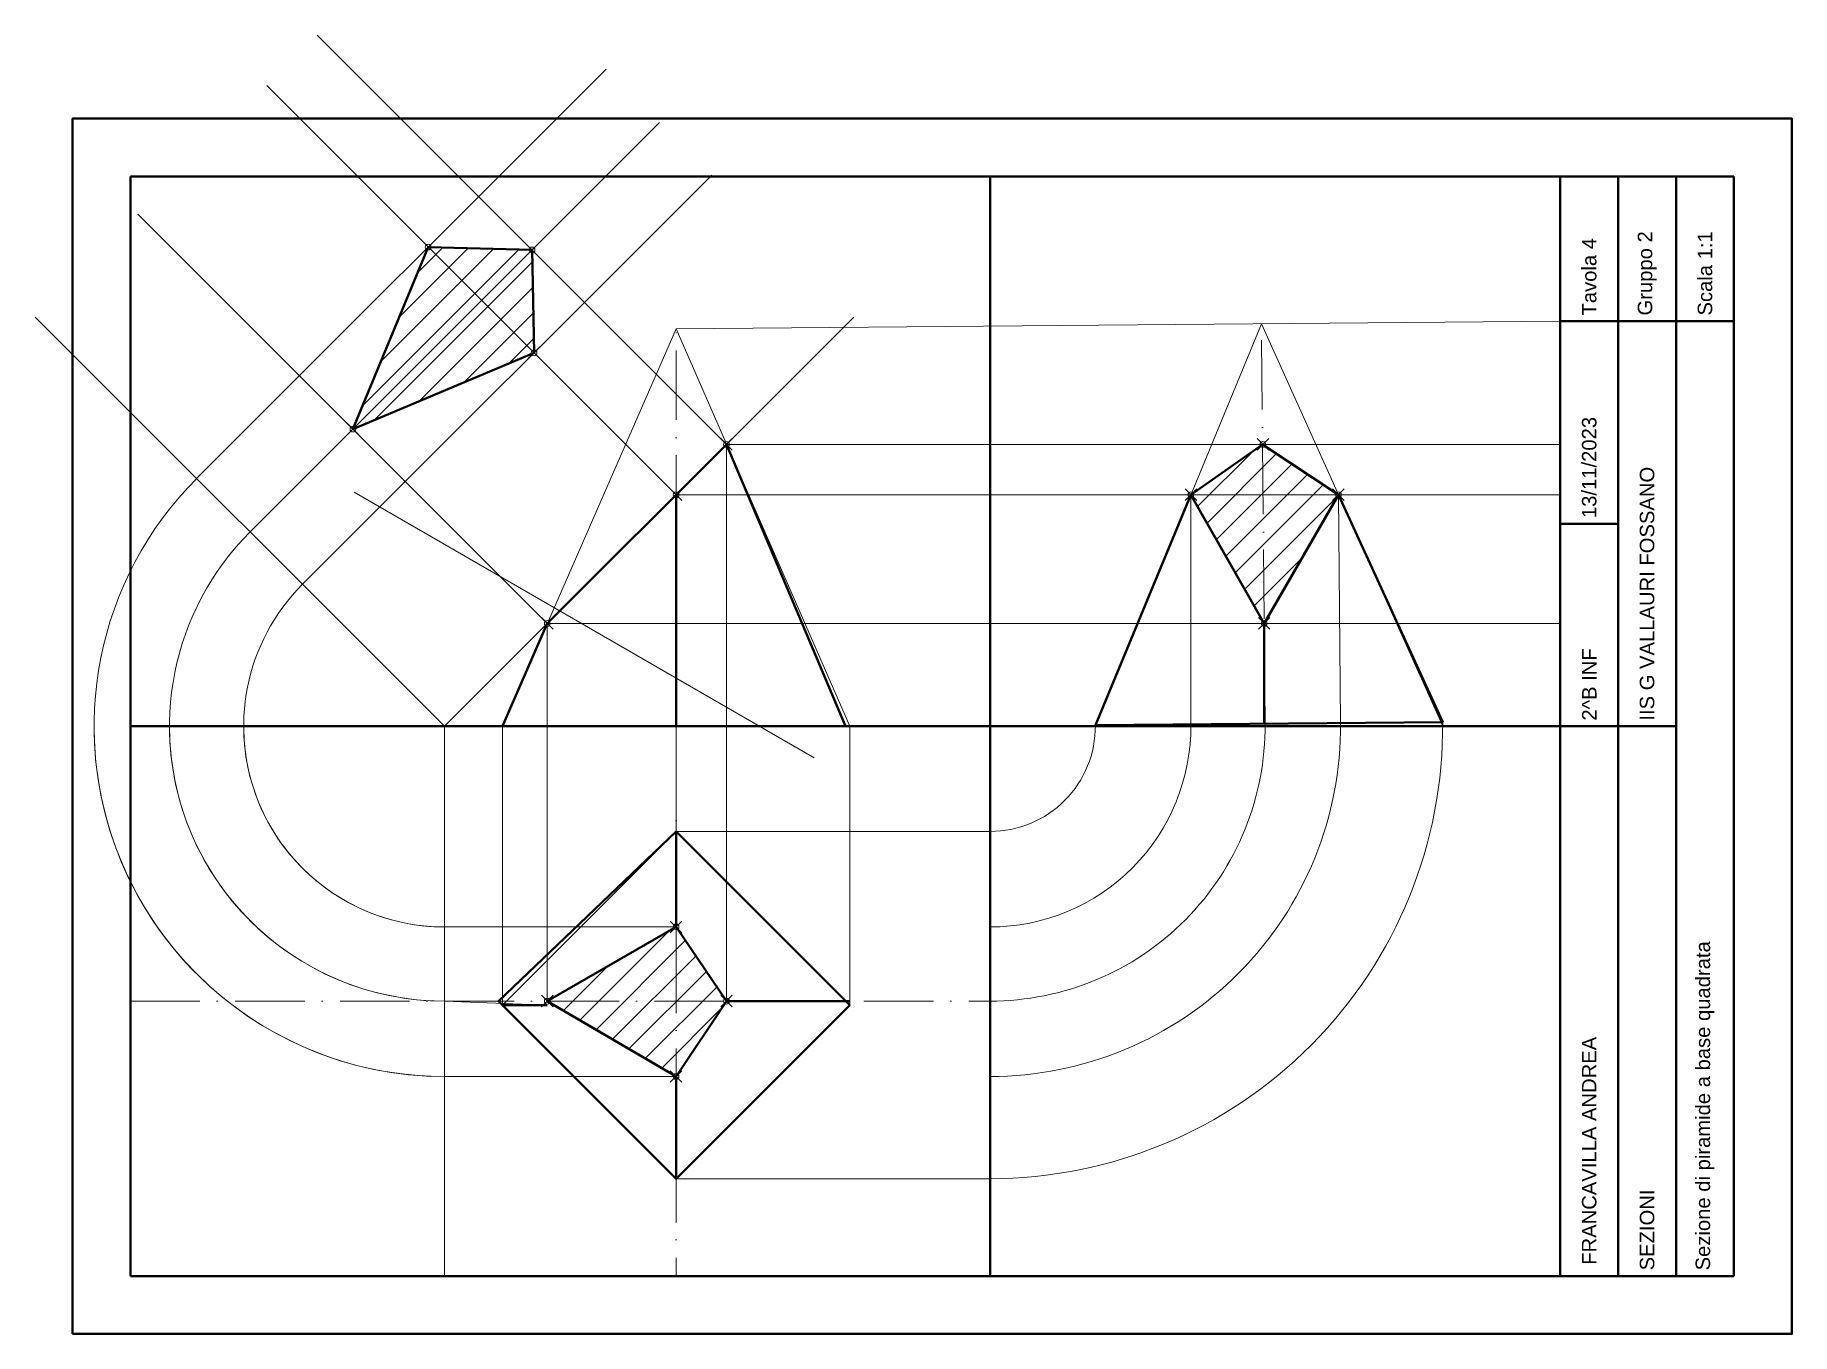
# Model space of a CAD drawing. Header units: millimetres. Extents: x -27341 to -22638, y -17500 to -16444.
# Drawn here: x -26082 to -25778.5, y -16680.2 to -16455.8 of the extents above; entities that cross this region are included whole.
import ezdxf

# ---------------------------------------------------------------- set-up
doc = ezdxf.new("R2010")
doc.units = ezdxf.units.MM
doc.header["$PDMODE"] = 35
doc.linetypes.add('ACAD_ISO10W100', pattern=[18, 12, -3, 0, -3])
for name, color, linetype, lineweight in [('Linea assi', 7, 'ACAD_ISO10W100', 13), ('Linea Campitura', 7, 'Continuous', 13), ('Linea Costruzione 1', 6, 'Continuous', 13), ('Linea Costruzione 2', 104, 'Continuous', 13), ('Linea Costruzione 3', 20, 'Continuous', 13), ('Linea Fine', 7, 'Continuous', 20), ('Linea Grossa', 7, 'Continuous', 40)]:
    doc.layers.add(name, color=color, linetype=linetype, lineweight=lineweight)
doc.styles.get("Standard").update_dxf_attribs({"font": 'arial.ttf'})

msp = doc.modelspace()

# ---------------------------------------------------------------- texts
at = {"layer": 'Linea Grossa', "char_height": 2.5, "attachment_point": 4, "rotation": 90}
for s, width, insert in [(' Gruppo 2', 95, (-25803.5, -16505.18)), (' Scala 1:1', 95, (-25793.5, -16505.18)), ('\\pxt0; Tavola 4', 95, (-25813.5, -16505.18)), (' 13/11/2023', 95, (-25813.5, -16540.18)), (' IIS G VALLAURI FOSSANO', 95, (-25803.5, -16575.18)), (' 2^ B INF', 35, (-25813.5, -16575.18)), (' Sezione di piramide a base quadrata', 164.6712, (-25793.5, -16670.18)), ('  FRANCAVILLA ANDREA', 95, (-25813.5, -16670.18)), (' SEZIONI', 95, (-25803.5, -16670.18))]:
    msp.add_mtext_dynamic_manual_height_columns(s, width=width, gutter_width=12.5, heights=[0], dxfattribs=dict(at, insert=insert))

# ---------------------------------------------------------------- hatches: boundary and pattern name
at = {"layer": 'Linea Campitura'}
h = msp.add_hatch(dxfattribs=at)
h.set_pattern_fill('ANSI31', color=256)
h.paths.add_polyline_path([(-25971.25, -16609.87), (-25993.49, -16622.68), (-25971.25, -16635.71), (-25962.54, -16622.68)])
h.paths.add_polyline_path([(-25996.13, -16492.88), (-26014.06, -16492.38), (-26027.07, -16523.83), (-25995.78, -16510.65)])
h.paths.add_polyline_path([(-25856.83, -16535.18), (-25869.94, -16526.47), (-25882.31, -16535.18), (-25869.66, -16557.41)])

# ---------------------------------------------------------------- linework, layer by layer
at = {"layer": 'Linea assi'}
for p, q in [((-25971.25, -16576.54), (-25971.25, -16506.54)), ((-25869.5, -16574.75), (-25870.12, -16505.64)), ((-26065.5, -16575.18), (-26065.5, -16670.18)), ((-26065.5, -16575.18), (-25917, -16575.18)), ((-25971.25, -16576.54), (-25971.25, -16670.18)), ((-26065.5, -16622.68), (-25917, -16622.68))]:
    msp.add_line(p, q, dxfattribs=at)
at = {"layer": 'Linea Costruzione 1'}
for p, q in [((-25971.25, -16506.54), (-25818.5, -16505.18)), ((-26001.25, -16623.36), (-26001.25, -16575.18)), ((-25941.25, -16623.36), (-25941.25, -16575.18)), ((-25971.25, -16593.36), (-25917, -16593.36)), ((-25971.25, -16653.36), (-25917, -16653.36))]:
    msp.add_line(p, q, dxfattribs=at)
at = {"layer": 'Linea Costruzione 2'}
for p, q in [((-25962.54, -16526.47), (-25962.54, -16622.68)), ((-25962.54, -16526.47), (-25917, -16526.47)), ((-25917, -16526.47), (-25818.5, -16526.47)), ((-25971.25, -16535.18), (-25971.25, -16622.68)), ((-25971.25, -16535.18), (-25917, -16535.18)), ((-25917, -16535.18), (-25818.5, -16535.18)), ((-25882.31, -16535.18), (-25882.31, -16575.18)), ((-25856.83, -16535.18), (-25856.47, -16574.64)), ((-25993.49, -16557.41), (-25993.49, -16622.68)), ((-25993.49, -16557.41), (-25917, -16557.41)), ((-25917, -16557.41), (-25818.5, -16557.41))]:
    msp.add_line(p, q, dxfattribs=at)
for radius in [60.53, 34.69]:
    msp.add_arc((-25917, -16575.18), radius, 270, 0.5123, dxfattribs=at)
for p in [(-25962.54, -16526.47), (-25869.86, -16526.49), (-25971.25, -16535.18), (-25882.31, -16535.18), (-25856.83, -16535.18), (-25993.49, -16557.41), (-25869.66, -16557.41), (-25971.25, -16609.87), (-25993.49, -16622.68), (-25962.54, -16622.68), (-25971.25, -16635.71)]:
    msp.add_point(p, dxfattribs=at)
at = {"layer": 'Linea Costruzione 3'}
for p, q in [((-25962.54, -16526.47), (-26033.25, -16455.76)), ((-26054.06, -16532.38), (-25983.34, -16461.67)), ((-25971.25, -16535.18), (-26041.96, -16464.47)), ((-26044.84, -16541.59), (-25974.13, -16470.88)), ((-26035.78, -16550.65), (-25965.07, -16479.94)), ((-25993.49, -16557.41), (-26064.2, -16486.7)), ((-26011.25, -16575.18), (-26081.96, -16504.47)), ((-25947.4, -16580.65), (-26026.88, -16534.76)), ((-25971.25, -16609.87), (-26011.25, -16609.87)), ((-25993.49, -16623.36), (-26011.25, -16622.68)), ((-25971.25, -16635.71), (-26011.25, -16635.71))]:
    msp.add_line(p, q, dxfattribs=at)
for radius, start in [(60.53, 135), (47.5, 135), (34.69, 135), (60.53, 180), (47.5, 180), (34.69, 180)]:
    msp.add_arc((-26011.25, -16575.18), radius, start, 270, dxfattribs=at)
for p in [(-26014.06, -16492.38), (-25996.13, -16492.88), (-25995.78, -16510.65), (-26027.07, -16523.83)]:
    msp.add_point(p, dxfattribs=at)
at = {"layer": 'Linea Fine'}
for p, q in [((-26011.25, -16575.18), (-25940.54, -16504.47)), ((-25971.25, -16506.54), (-26001.25, -16575.18)), ((-25971.25, -16506.54), (-25941.25, -16575.18)), ((-25870.12, -16505.64), (-25898.82, -16575.18)), ((-25870.12, -16505.64), (-25838.82, -16575.18)), ((-26001.25, -16575.18), (-26011.25, -16575.18)), ((-26011.25, -16575.18), (-26011.25, -16670.18))]:
    msp.add_line(p, q, dxfattribs=at)
msp.add_lwpolyline([(-26001.25, -16623.36), (-25971.25, -16653.36), (-25941.25, -16623.36), (-25971.25, -16593.36)], close=True, dxfattribs=at)
for radius in [78.18, 47.5, 18.18]:
    msp.add_arc((-25917, -16575.18), radius, 270, 0.5123, dxfattribs=at)
at = {"layer": 'Linea Grossa'}
for p, q in [((-25788.5, -16480.18), (-26065.5, -16480.18)), ((-26065.5, -16480.18), (-26065.5, -16670.18)), ((-25917, -16480.18), (-25917, -16670.18)), ((-25818.5, -16670.18), (-25818.5, -16480.18)), ((-25808.5, -16670.18), (-25808.5, -16480.18)), ((-25798.5, -16670.18), (-25798.5, -16480.18)), ((-25788.5, -16670.18), (-25788.5, -16480.18)), ((-26014.06, -16492.38), (-26027.07, -16523.83)), ((-25996.13, -16492.88), (-26014.06, -16492.38)), ((-25995.78, -16510.65), (-25996.13, -16492.88)), ((-25788.5, -16505.18), (-25818.5, -16505.18)), ((-26027.07, -16523.83), (-25995.78, -16510.65)), ((-25962.54, -16526.47), (-25993.49, -16557.41)), ((-25993.49, -16557.41), (-25962.54, -16526.47)), ((-25962.54, -16526.47), (-25942, -16575.18)), ((-25869.94, -16526.47), (-25882.31, -16535.18)), ((-25856.83, -16535.18), (-25869.94, -16526.47)), ((-25971.25, -16535.18), (-25971.25, -16575.18)), ((-25882.31, -16535.18), (-25898.82, -16575.02)), ((-25882.31, -16535.18), (-25869.66, -16557.41)), ((-25869.66, -16557.41), (-25856.83, -16535.18)), ((-25838.82, -16574.48), (-25856.83, -16535.18)), ((-25808.5, -16540.18), (-25818.5, -16540.18)), ((-26001.25, -16575.18), (-25993.49, -16557.41)), ((-25869.66, -16557.41), (-25869.66, -16574.76)), ((-25898.82, -16575.02), (-25838.82, -16574.48)), ((-25818.5, -16575.18), (-26065.5, -16575.18)), ((-25798.5, -16575.18), (-25818.5, -16575.18)), ((-26001.94, -16622.68), (-25971.25, -16593.36)), ((-25971.25, -16593.36), (-25971.25, -16609.87)), ((-25971.25, -16593.36), (-25941.25, -16623.36)), ((-25993.49, -16622.68), (-25971.25, -16609.87)), ((-25971.25, -16609.87), (-25962.54, -16622.68)), ((-25971.25, -16653.36), (-26001.94, -16622.68)), ((-26001.25, -16623.36), (-25993.49, -16623.36)), ((-25971.25, -16635.71), (-25993.49, -16622.68)), ((-25962.54, -16622.68), (-25971.25, -16635.71)), ((-25941.25, -16623.36), (-25971.25, -16653.36)), ((-25941.25, -16622.68), (-25962.54, -16622.68)), ((-25971.25, -16635.71), (-25971.25, -16653.36)), ((-26065.5, -16670.18), (-25788.5, -16670.18))]:
    msp.add_line(p, q, dxfattribs=at)
msp.add_lwpolyline([(-26075.5, -16680.18), (-25778.5, -16680.18), (-25778.5, -16470.18), (-26075.5, -16470.18)], close=True, dxfattribs=at)

msp.set_redraw_order([(e.dxf.handle, doc.entitydb.next_handle()) for e in msp.query("TEXT MTEXT ATTDEF DIMENSION ARC_DIMENSION")])  # texts and dimensions are drawn at this point

doc.saveas('drawing.dxf')
